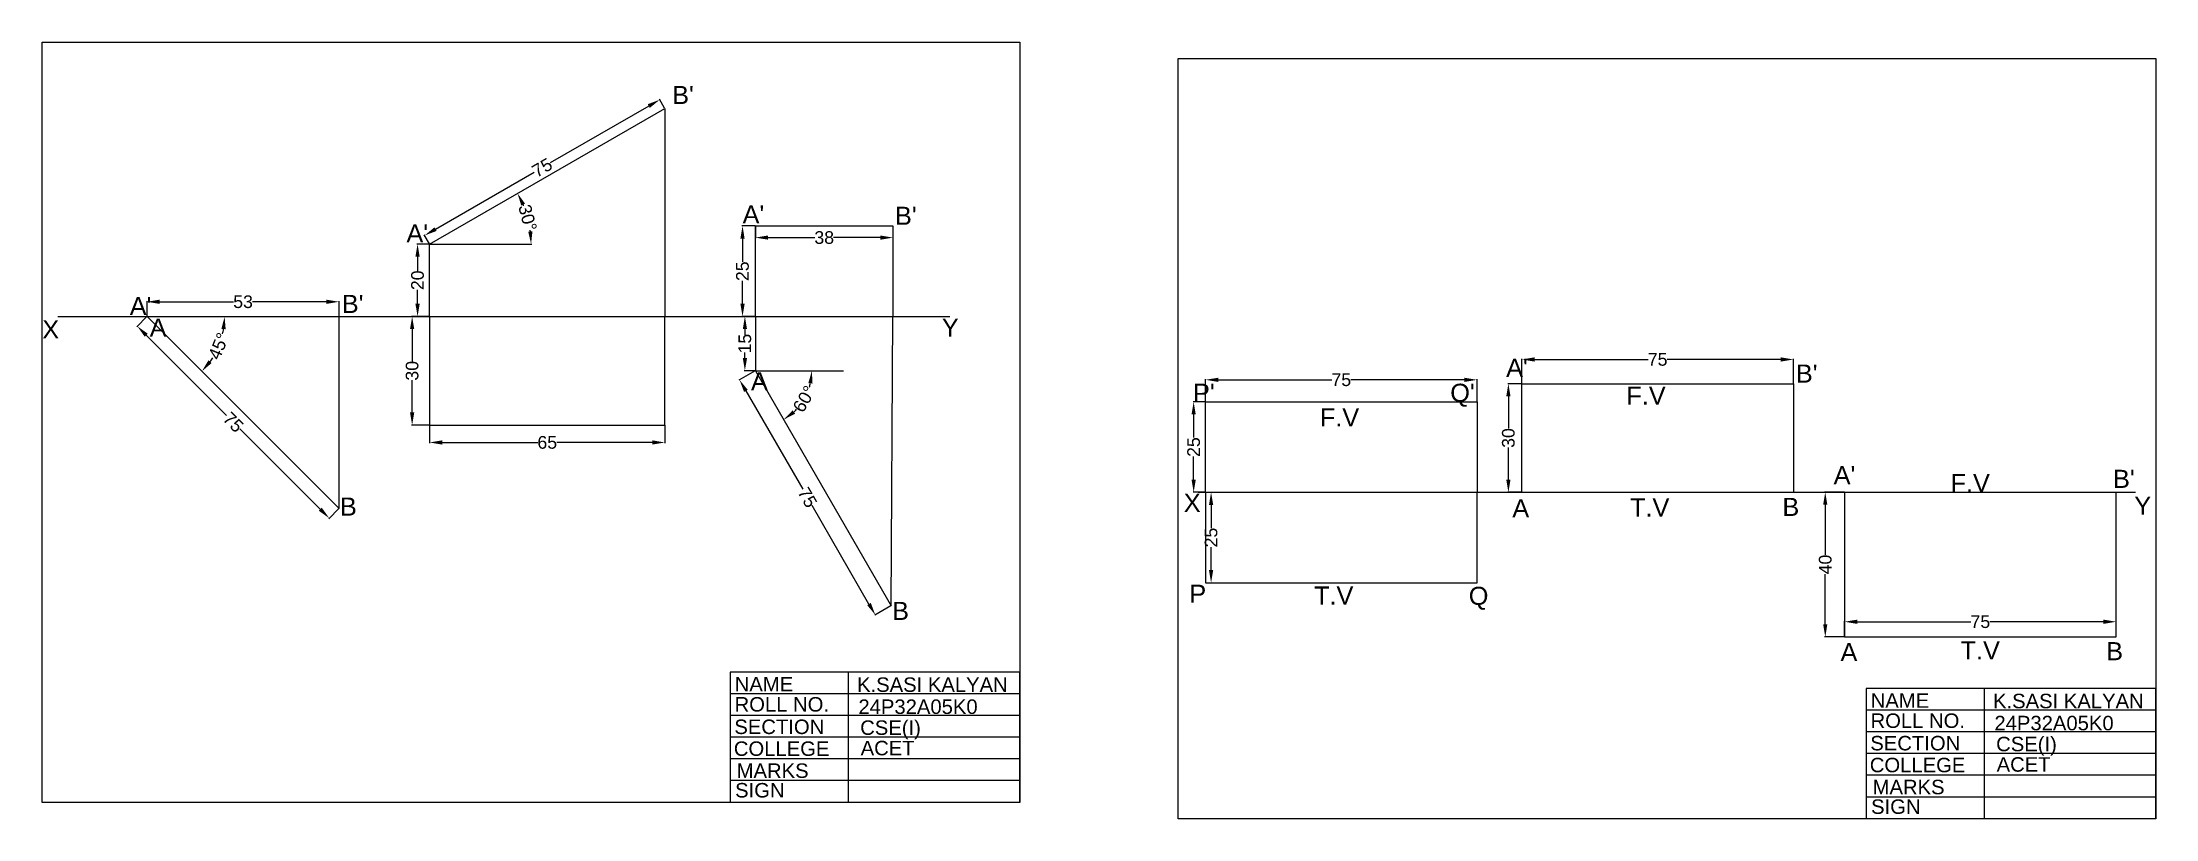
# Model space of a CAD drawing. Header units: inches. Extents: x 62 to 1872, y 122 to 337.
# Drawn here: x 62 to 646, y 122 to 337 of the extents above; entities that cross this region are included whole.
import ezdxf

# ---------------------------------------------------------------- set-up
doc = ezdxf.new("R2010")
doc.units = ezdxf.units.IN
doc.header["$MEASUREMENT"] = 0
doc.styles.add('Annotative', font='arial.ttf')
doc.styles.get("Standard").update_dxf_attribs({"font": 'arial.ttf'})
doc.dimstyles.get("Standard").update_dxf_attribs({"dimtxt": 3.5, "dimasz": 3.5, "dimexe": 0.18, "dimexo": 0.0625, "dimgap": 0.09, "dimtad": 0, "dimtoh": 1, "dimdec": 0, "dimzin": 0, "dimdsep": 46, "dimtxsty": 'Annotative', "dimcen": 0.09, "dimadec": 0, "dimazin": 0, "dimtfac": 1, "dimtdec": 0, "dimtofl": 0, "dimtmove": 0, "dimatfit": 3, "dimfxl": 1, "dimtolj": 1, "dimtzin": 0, "dimarcsym": 0})

msp = doc.modelspace()

# ---------------------------------------------------------------- texts
for s, height, p in [("B'", 5, (236.47, 319.47)), ("A'", 5, (163.07, 281.22)), ("A'", 5, (255.92, 286.48)), ("B'", 5, (298.02, 286.11)), ("A'", 5, (86.64, 261.15)), ("B'", 5, (145.23, 261.75)), ('X', 5, (62.49, 254.71)), ('A', 5, (92.16, 255.19)), ('Y', 5, (310.97, 255.21)), ('A', 5, (258.24, 240.39)), ("A'", 5, (466.83, 244.1)), ("B'", 5, (546.86, 242.51)), ("P'", 5, (380.34, 237.2)), ("Q'", 5, (451.39, 237.2)), ('F.V', 5, (500.04, 236.43)), ('F.V', 5, (415.37, 230.4)), ("A'", 5, (557.29, 214.44)), ('F.V', 5, (589.58, 212.25)), ("B'", 5, (634.47, 213.42)), ('B', 5, (144.71, 205.76)), ('X', 5, (377.79, 206.79)), ('A', 5, (468.54, 205.29)), ('T.V', 5, (501.05, 205.51)), ('B', 5, (543.14, 205.67)), ('Y', 5, (640.33, 206.01)), ('B', 5, (297.23, 176.94)), ('P', 5, (379.33, 181.67)), ('T.V', 5, (413.77, 181.18)), ('Q', 5, (456.51, 181.1)), ('A', 5, (559.19, 165.56)), ('T.V', 5, (592.36, 166.04)), ('B', 5, (632.57, 165.81)), ('NAME', 4, (253.75, 157.2)), ('K.SASI KALYAN', 4, (287.54, 157.07)), ('ROLL NO.', 4, (253.72, 151.63)), ('24P32A05K0', 4, (287.92, 150.97)), ('NAME', 4, (567.53, 152.67)), ('K.SASI KALYAN', 4, (601.31, 152.54)), ('SECTION', 4, (253.65, 145.42)), ('CSE(I)', 4, (288.41, 145.19)), ('ROLL NO.', 4, (567.49, 147.11)), ('24P32A05K0', 4, (601.7, 146.45)), ('COLLEGE', 4, (253.51, 139.38)), ('ACET', 4, (288.54, 139.54)), ('SECTION', 4, (567.42, 140.9)), ('CSE(I)', 4, (602.18, 140.66)), ('MARKS', 4, (254.29, 133.3)), ('COLLEGE', 4, (567.28, 134.86)), ('ACET', 4, (602.31, 135.02)), ('SIGN', 4, (253.86, 127.89)), ('MARKS', 4, (568.06, 128.78)), ('SIGN', 4, (567.63, 123.36))]:
    msp.add_text(s, height=height).set_placement(p)

# ---------------------------------------------------------------- blocks, each defined once
blk = doc.blocks.new('*D11')
at = {"color": 0, "lineweight": -2, "transparency": 16777216}
for p, q in [((383.8, 237.26), (383.8, 243.46)), ((387.3, 243.28), (418.7, 243.28)), ((455.3, 243.28), (423.9, 243.28)), ((458.8, 237.26), (458.8, 243.46))]:
    blk.add_line(p, q, dxfattribs=at)
at = {"color": 0, "transparency": 16777216}
for points in [[(387.3, 243.86), (387.3, 242.7), (383.8, 243.28)], [(455.3, 243.86), (455.3, 242.7), (458.8, 243.28)]]:
    blk.add_solid(points, dxfattribs=at)
at = {"layer": 'Defpoints', "color": 0, "transparency": 16777216}
for p in [(458.8, 243.28), (383.8, 237.2), (458.8, 237.2)]:
    blk.add_point(p, dxfattribs=at)
at = {"color": 0, "transparency": 16777216, "insert": (421.3, 243.28), "char_height": 3.5, "attachment_point": 5, "style": 'Annotative'}
blk.add_mtext('\\A1;75', dxfattribs=at)
blk = doc.blocks.new('*D12')
at = {"color": 0, "lineweight": -2, "transparency": 16777216}
for p, q in [((383.74, 237.2), (380.34, 237.2)), ((380.52, 233.7), (380.52, 227.34)), ((380.52, 215.7), (380.52, 222.06)), ((383.74, 212.2), (380.34, 212.2))]:
    blk.add_line(p, q, dxfattribs=at)
at = {"color": 0, "transparency": 16777216}
for points in [[(379.93, 233.7), (381.1, 233.7), (380.52, 237.2)], [(379.93, 215.7), (381.1, 215.7), (380.52, 212.2)]]:
    blk.add_solid(points, dxfattribs=at)
at = {"layer": 'Defpoints', "color": 0, "transparency": 16777216}
for p in [(383.8, 237.2), (380.52, 212.2), (383.8, 212.2)]:
    blk.add_point(p, dxfattribs=at)
at = {"color": 0, "transparency": 16777216, "insert": (380.52, 224.7), "char_height": 3.5, "attachment_point": 5, "rotation": 90, "style": 'Annotative'}
blk.add_mtext('\\A1;25', dxfattribs=at)
blk = doc.blocks.new('*D13')
at = {"color": 0, "lineweight": -2, "transparency": 16777216}
for p, q in [((471.12, 242.2), (467.27, 242.2)), ((467.45, 238.7), (467.45, 229.79)), ((467.45, 215.7), (467.45, 224.61)), ((471.12, 212.2), (467.27, 212.2))]:
    blk.add_line(p, q, dxfattribs=at)
at = {"color": 0, "transparency": 16777216}
for points in [[(466.86, 238.7), (468.03, 238.7), (467.45, 242.2)], [(466.86, 215.7), (468.03, 215.7), (467.45, 212.2)]]:
    blk.add_solid(points, dxfattribs=at)
at = {"layer": 'Defpoints', "color": 0, "transparency": 16777216}
for p in [(467.45, 242.2), (471.18, 242.2), (471.18, 212.2)]:
    blk.add_point(p, dxfattribs=at)
at = {"color": 0, "transparency": 16777216, "insert": (467.45, 227.2), "char_height": 3.5, "attachment_point": 5, "rotation": 90, "style": 'Annotative'}
blk.add_mtext('\\A1;30', dxfattribs=at)
blk = doc.blocks.new('*D14')
at = {"color": 0, "lineweight": -2, "transparency": 16777216}
for p, q in [((471.18, 242.26), (471.18, 249.08)), ((474.68, 248.9), (506.08, 248.9)), ((542.68, 248.9), (511.27, 248.9)), ((546.18, 242.26), (546.18, 249.08))]:
    blk.add_line(p, q, dxfattribs=at)
at = {"color": 0, "transparency": 16777216}
for points in [[(474.68, 249.49), (474.68, 248.32), (471.18, 248.9)], [(542.68, 249.49), (542.68, 248.32), (546.18, 248.9)]]:
    blk.add_solid(points, dxfattribs=at)
at = {"layer": 'Defpoints', "color": 0, "transparency": 16777216}
for p in [(546.18, 248.9), (471.18, 242.2), (546.18, 242.2)]:
    blk.add_point(p, dxfattribs=at)
at = {"color": 0, "transparency": 16777216, "insert": (508.68, 248.9), "char_height": 3.5, "attachment_point": 5, "style": 'Annotative'}
blk.add_mtext('\\A1;75', dxfattribs=at)
blk = doc.blocks.new('*D15')
at = {"color": 0, "lineweight": -2, "transparency": 16777216}
for p, q in [((560.26, 212.25), (554.8, 212.25)), ((554.98, 208.75), (554.98, 194.91)), ((554.98, 175.75), (554.98, 189.59)), ((560.26, 172.25), (554.8, 172.25))]:
    blk.add_line(p, q, dxfattribs=at)
at = {"color": 0, "transparency": 16777216}
for points in [[(554.39, 208.75), (555.56, 208.75), (554.98, 212.25)], [(554.39, 175.75), (555.56, 175.75), (554.98, 172.25)]]:
    blk.add_solid(points, dxfattribs=at)
at = {"layer": 'Defpoints', "color": 0, "transparency": 16777216}
for p in [(560.32, 212.25), (554.98, 172.25), (560.32, 172.25)]:
    blk.add_point(p, dxfattribs=at)
at = {"color": 0, "transparency": 16777216, "insert": (554.98, 192.25), "char_height": 3.5, "attachment_point": 5, "rotation": 90, "style": 'Annotative'}
blk.add_mtext('\\A1;40', dxfattribs=at)
blk = doc.blocks.new('*D16')
at = {"color": 0, "lineweight": -2, "transparency": 16777216}
for p, q in [((560.32, 172.31), (560.32, 176.62)), ((563.82, 176.44), (595.23, 176.44)), ((631.82, 176.44), (600.42, 176.44)), ((635.32, 172.31), (635.32, 176.62))]:
    blk.add_line(p, q, dxfattribs=at)
at = {"color": 0, "transparency": 16777216}
for points in [[(563.82, 177.02), (563.82, 175.86), (560.32, 176.44)], [(631.82, 177.02), (631.82, 175.86), (635.32, 176.44)]]:
    blk.add_solid(points, dxfattribs=at)
at = {"layer": 'Defpoints', "color": 0, "transparency": 16777216}
for p in [(635.32, 176.44), (560.32, 172.25), (635.32, 172.25)]:
    blk.add_point(p, dxfattribs=at)
at = {"color": 0, "transparency": 16777216, "insert": (597.82, 176.44), "char_height": 3.5, "attachment_point": 5, "style": 'Annotative'}
blk.add_mtext('\\A1;75', dxfattribs=at)
blk = doc.blocks.new('*D17')
at = {"color": 0, "lineweight": -2, "transparency": 16777216}
for p, q in [((383.86, 212.2), (385.51, 212.2)), ((385.33, 208.7), (385.33, 202.34)), ((385.33, 190.7), (385.33, 197.06)), ((383.86, 187.2), (385.51, 187.2))]:
    blk.add_line(p, q, dxfattribs=at)
at = {"color": 0, "transparency": 16777216}
for points in [[(384.75, 208.7), (385.92, 208.7), (385.33, 212.2)], [(384.75, 190.7), (385.92, 190.7), (385.33, 187.2)]]:
    blk.add_solid(points, dxfattribs=at)
at = {"layer": 'Defpoints', "color": 0, "transparency": 16777216}
for p in [(383.8, 212.2), (383.8, 187.2), (385.33, 187.2)]:
    blk.add_point(p, dxfattribs=at)
at = {"color": 0, "transparency": 16777216, "insert": (385.33, 199.7), "char_height": 3.5, "attachment_point": 5, "rotation": 90, "style": 'Annotative'}
blk.add_mtext('\\A1;25', dxfattribs=at)
blk = doc.blocks.new('*D84')
at = {"color": 0, "lineweight": -2, "transparency": 16777216}
for start, end in [(347.16006, 350.62556), (324.37444, 327.83994)]:
    blk.add_arc((91.43, 260.78), 21.42, start, end, dxfattribs=at)
at = {"color": 0, "transparency": 16777216}
for points in [[(111.98, 257.34), (113.14, 257.25), (112.85, 260.78)], [(109.28, 247.93), (108.39, 248.69), (106.58, 245.64)]]:
    blk.add_solid(points, dxfattribs=at)
at = {"layer": 'Defpoints', "color": 0, "transparency": 16777216}
for p in [(66.76, 260.78), (91.43, 260.78), (357.17, 260.78), (109.98, 250.08), (144.47, 207.75)]:
    blk.add_point(p, dxfattribs=at)
at = {"color": 0, "transparency": 16777216, "insert": (111.22, 252.59), "char_height": 3.5, "attachment_point": 5, "rotation": 67.5, "style": 'Annotative'}
blk.add_mtext('\\A1;45°', dxfattribs=at)
blk = doc.blocks.new('*D83')
at = {"color": 0, "lineweight": -2, "transparency": 16777216}
for p, q in [((91.39, 260.74), (88.6, 257.95)), ((91.2, 255.61), (113.41, 233.4)), ((139.29, 207.52), (117.08, 229.73)), ((144.42, 207.71), (141.63, 204.92))]:
    blk.add_line(p, q, dxfattribs=at)
at = {"color": 0, "transparency": 16777216}
for points in [[(91.62, 256.02), (90.79, 255.19), (88.73, 258.08)], [(139.7, 207.94), (138.87, 207.11), (141.76, 205.05)]]:
    blk.add_solid(points, dxfattribs=at)
at = {"layer": 'Defpoints', "color": 0, "transparency": 16777216}
for p in [(91.43, 260.78), (141.76, 205.05), (144.47, 207.75)]:
    blk.add_point(p, dxfattribs=at)
at = {"color": 0, "transparency": 16777216, "insert": (115.24, 231.56), "char_height": 3.5, "attachment_point": 5, "rotation": 315, "style": 'Annotative'}
blk.add_mtext('\\A1;75', dxfattribs=at)
blk = doc.blocks.new('*D85')
at = {"color": 0, "lineweight": -2, "transparency": 16777216}
for p, q in [((91.43, 260.85), (91.43, 265.02)), ((94.93, 264.84), (115.35, 264.84)), ((140.97, 264.84), (120.55, 264.84)), ((144.47, 260.85), (144.47, 265.02))]:
    blk.add_line(p, q, dxfattribs=at)
at = {"color": 0, "transparency": 16777216}
for points in [[(94.93, 265.42), (94.93, 264.26), (91.43, 264.84)], [(140.97, 265.42), (140.97, 264.26), (144.47, 264.84)]]:
    blk.add_solid(points, dxfattribs=at)
at = {"layer": 'Defpoints', "color": 0, "transparency": 16777216}
for p in [(144.47, 264.84), (91.43, 260.78), (144.47, 260.78)]:
    blk.add_point(p, dxfattribs=at)
at = {"color": 0, "transparency": 16777216, "insert": (117.95, 264.84), "char_height": 3.5, "attachment_point": 5, "style": 'Annotative'}
blk.add_mtext('\\A1;53', dxfattribs=at)
blk = doc.blocks.new('*D86')
at = {"color": 0, "lineweight": -2, "transparency": 16777216}
blk.add_line((190.31, 280.78), (197.69, 280.78), dxfattribs=at)
for start, end in [(22.21315, 22.84609), (7.15391, 7.78685)]:
    blk.add_arc((169.47, 280.78), 28.05, start, end, dxfattribs=at)
at = {"color": 0, "transparency": 16777216}
for points in [[(194.79, 291.42), (195.84, 291.94), (193.76, 294.81)], [(197.88, 284.31), (196.71, 284.24), (197.51, 280.78)]]:
    blk.add_solid(points, dxfattribs=at)
at = {"layer": 'Defpoints', "color": 0, "transparency": 16777216}
for p in [(234.42, 318.28), (169.47, 280.78), (169.47, 280.78), (190.25, 280.78), (197.09, 285.66)]:
    blk.add_point(p, dxfattribs=at)
at = {"color": 0, "transparency": 16777216, "insert": (196.56, 288.04), "char_height": 3.5, "attachment_point": 5, "rotation": 285, "style": 'Annotative'}
blk.add_mtext('\\A1;30°', dxfattribs=at)
blk = doc.blocks.new('*D87')
at = {"color": 0, "lineweight": -2, "transparency": 16777216}
for p, q in [((169.4, 280.78), (165.97, 280.78)), ((166.15, 277.28), (166.15, 273.41)), ((166.15, 264.28), (166.15, 268.16)), ((169.4, 260.78), (165.97, 260.78))]:
    blk.add_line(p, q, dxfattribs=at)
at = {"color": 0, "transparency": 16777216}
for points in [[(165.56, 277.28), (166.73, 277.28), (166.15, 280.78)], [(165.56, 264.28), (166.73, 264.28), (166.15, 260.78)]]:
    blk.add_solid(points, dxfattribs=at)
at = {"layer": 'Defpoints', "color": 0, "transparency": 16777216}
for p in [(166.15, 280.78), (169.47, 280.78), (169.47, 260.78)]:
    blk.add_point(p, dxfattribs=at)
at = {"color": 0, "transparency": 16777216, "insert": (166.15, 270.78), "char_height": 3.5, "attachment_point": 5, "rotation": 90, "style": 'Annotative'}
blk.add_mtext('\\A1;20', dxfattribs=at)
blk = doc.blocks.new('*D88')
at = {"color": 0, "lineweight": -2, "transparency": 16777216}
for p, q in [((169.4, 260.78), (164.47, 260.78)), ((164.65, 257.28), (164.65, 248.37)), ((164.65, 234.28), (164.65, 243.2)), ((169.4, 230.78), (164.47, 230.78))]:
    blk.add_line(p, q, dxfattribs=at)
at = {"color": 0, "transparency": 16777216}
for points in [[(164.06, 257.28), (165.23, 257.28), (164.65, 260.78)], [(164.06, 234.28), (165.23, 234.28), (164.65, 230.78)]]:
    blk.add_solid(points, dxfattribs=at)
at = {"layer": 'Defpoints', "color": 0, "transparency": 16777216}
for p in [(169.47, 260.78), (164.65, 230.78), (169.47, 230.78)]:
    blk.add_point(p, dxfattribs=at)
at = {"color": 0, "transparency": 16777216, "insert": (164.65, 245.78), "char_height": 3.5, "attachment_point": 5, "rotation": 90, "style": 'Annotative'}
blk.add_mtext('\\A1;30', dxfattribs=at)
blk = doc.blocks.new('*D89')
at = {"color": 0, "lineweight": -2, "transparency": 16777216}
for p, q in [((169.47, 230.72), (169.47, 225.79)), ((234.47, 230.72), (234.47, 225.79)), ((172.97, 225.97), (199.35, 225.97)), ((230.97, 225.97), (204.58, 225.97))]:
    blk.add_line(p, q, dxfattribs=at)
at = {"color": 0, "transparency": 16777216}
for points in [[(172.97, 226.56), (172.97, 225.39), (169.47, 225.97)], [(230.97, 226.56), (230.97, 225.39), (234.47, 225.97)]]:
    blk.add_solid(points, dxfattribs=at)
at = {"layer": 'Defpoints', "color": 0, "transparency": 16777216}
for p in [(169.47, 230.78), (234.47, 230.78), (234.47, 225.97)]:
    blk.add_point(p, dxfattribs=at)
at = {"color": 0, "transparency": 16777216, "insert": (201.97, 225.97), "char_height": 3.5, "attachment_point": 5, "style": 'Annotative'}
blk.add_mtext('\\A1;65', dxfattribs=at)
blk = doc.blocks.new('*D90')
at = {"color": 0, "lineweight": -2, "transparency": 16777216}
for p, q in [((230.01, 318.91), (202.82, 303.21)), ((234.39, 318.34), (232.95, 320.82)), ((171.12, 284.91), (198.32, 300.62)), ((169.43, 280.84), (168, 283.32))]:
    blk.add_line(p, q, dxfattribs=at)
at = {"color": 0, "transparency": 16777216}
for points in [[(229.72, 319.42), (230.3, 318.41), (233.04, 320.66)], [(170.83, 285.42), (171.41, 284.41), (168.09, 283.16)]]:
    blk.add_solid(points, dxfattribs=at)
at = {"layer": 'Defpoints', "color": 0, "transparency": 16777216}
for p in [(233.04, 320.66), (234.42, 318.28), (169.47, 280.78)]:
    blk.add_point(p, dxfattribs=at)
at = {"color": 0, "transparency": 16777216, "insert": (200.57, 301.91), "char_height": 3.5, "attachment_point": 5, "rotation": 30, "style": 'Annotative'}
blk.add_mtext('\\A1;75', dxfattribs=at)
blk = doc.blocks.new('*D91')
at = {"color": 0, "lineweight": -2, "transparency": 16777216}
for start, end in [(343.09495, 347.11177), (312.88823, 316.90505)]:
    blk.add_arc((259.47, 245.78), 15.59, start, end, dxfattribs=at)
at = {"color": 0, "transparency": 16777216}
for points in [[(274.09, 242.37), (275.24, 242.24), (275.06, 245.78)], [(270.42, 233.89), (269.73, 234.83), (267.26, 232.28)]]:
    blk.add_solid(points, dxfattribs=at)
at = {"layer": 'Defpoints', "color": 0, "transparency": 16777216}
for p in [(259.47, 245.78), (259.47, 245.78), (283.79, 245.78), (271.41, 235.76), (296.97, 180.83)]:
    blk.add_point(p, dxfattribs=at)
at = {"color": 0, "transparency": 16777216, "insert": (272.97, 237.99), "char_height": 3.5, "attachment_point": 5, "rotation": 60, "style": 'Annotative'}
blk.add_mtext('\\A1;60°', dxfattribs=at)
blk = doc.blocks.new('*D92')
at = {"color": 0, "lineweight": -2, "transparency": 16777216}
for p, q in [((259.4, 285.78), (255.73, 285.78)), ((255.91, 282.28), (255.91, 275.92)), ((255.91, 264.28), (255.91, 270.65)), ((259.4, 260.78), (255.73, 260.78))]:
    blk.add_line(p, q, dxfattribs=at)
at = {"color": 0, "transparency": 16777216}
for points in [[(255.32, 282.28), (256.49, 282.28), (255.91, 285.78)], [(255.32, 264.28), (256.49, 264.28), (255.91, 260.78)]]:
    blk.add_solid(points, dxfattribs=at)
at = {"layer": 'Defpoints', "color": 0, "transparency": 16777216}
for p in [(255.91, 285.78), (259.47, 285.78), (259.47, 260.78)]:
    blk.add_point(p, dxfattribs=at)
at = {"color": 0, "transparency": 16777216, "insert": (255.91, 273.28), "char_height": 3.5, "attachment_point": 5, "rotation": 90, "style": 'Annotative'}
blk.add_mtext('\\A1;25', dxfattribs=at)
blk = doc.blocks.new('*D93')
at = {"color": 0, "lineweight": -2, "transparency": 16777216}
for p, q in [((259.4, 260.78), (256.38, 260.78)), ((256.56, 257.28), (256.56, 255.73)), ((259.4, 245.78), (256.38, 245.78)), ((256.56, 249.28), (256.56, 250.84))]:
    blk.add_line(p, q, dxfattribs=at)
at = {"color": 0, "transparency": 16777216}
for points in [[(255.98, 257.28), (257.15, 257.28), (256.56, 260.78)], [(255.98, 249.28), (257.15, 249.28), (256.56, 245.78)]]:
    blk.add_solid(points, dxfattribs=at)
at = {"layer": 'Defpoints', "color": 0, "transparency": 16777216}
for p in [(259.47, 260.78), (256.56, 245.78), (259.47, 245.78)]:
    blk.add_point(p, dxfattribs=at)
at = {"color": 0, "transparency": 16777216, "insert": (256.56, 253.28), "char_height": 3.5, "attachment_point": 5, "rotation": 90, "style": 'Annotative'}
blk.add_mtext('\\A1;15', dxfattribs=at)
blk = doc.blocks.new('*D94')
at = {"color": 0, "lineweight": -2, "transparency": 16777216}
for p, q in [((259.47, 285.72), (259.47, 282.39)), ((262.97, 282.57), (275.87, 282.57)), ((293.97, 282.57), (281.06, 282.57)), ((297.47, 285.72), (297.47, 282.39))]:
    blk.add_line(p, q, dxfattribs=at)
at = {"color": 0, "transparency": 16777216}
for points in [[(262.97, 283.16), (262.97, 281.99), (259.47, 282.57)], [(293.97, 283.16), (293.97, 281.99), (297.47, 282.57)]]:
    blk.add_solid(points, dxfattribs=at)
at = {"layer": 'Defpoints', "color": 0, "transparency": 16777216}
for p in [(259.47, 285.78), (297.47, 285.78), (297.47, 282.57)]:
    blk.add_point(p, dxfattribs=at)
at = {"color": 0, "transparency": 16777216, "insert": (278.47, 282.57), "char_height": 3.5, "attachment_point": 5, "style": 'Annotative'}
blk.add_mtext('\\A1;38', dxfattribs=at)
blk = doc.blocks.new('*D95')
at = {"color": 0, "lineweight": -2, "transparency": 16777216}
for p, q in [((259.41, 245.75), (254.93, 243.17)), ((256.84, 240.23), (272.54, 213.03)), ((290.84, 181.34), (275.14, 208.53)), ((296.91, 180.8), (292.43, 178.22))]:
    blk.add_line(p, q, dxfattribs=at)
at = {"color": 0, "transparency": 16777216}
for points in [[(257.34, 240.52), (256.33, 239.94), (255.09, 243.26)], [(291.34, 181.63), (290.33, 181.05), (292.59, 178.31)]]:
    blk.add_solid(points, dxfattribs=at)
at = {"layer": 'Defpoints', "color": 0, "transparency": 16777216}
for p in [(259.47, 245.78), (292.59, 178.31), (296.97, 180.83)]:
    blk.add_point(p, dxfattribs=at)
at = {"color": 0, "transparency": 16777216, "insert": (273.84, 210.78), "char_height": 3.5, "attachment_point": 5, "rotation": 300, "style": 'Annotative'}
blk.add_mtext('\\A1;75', dxfattribs=at)

# ---------------------------------------------------------------- dimensions: what is measured, and where the dimension line sits
for p1, p2, distance, picture, middle in [((169.47, 280.78), (234.42, 318.28), 2.75, '*D90', (200.57, 301.91)), ((91.43, 260.78), (144.47, 207.75), -3.82, '*D83', (115.24, 231.56)), ((259.47, 245.78), (296.97, 180.83), -5.05, '*D95', (273.84, 210.78))]:
    dim = msp.add_aligned_dim(p1=p1, p2=p2, distance=distance, dimstyle='Standard')
    dim.commit()
    dim.dimension.update_dxf_attribs({"geometry": picture, "text_midpoint": middle})
for base, line1, line2, picture, middle in [((197.09, 285.66), ((169.47, 280.78), (190.25, 280.78)), ((169.47, 280.78), (234.42, 318.28)), '*D86', (196.56, 288.04)), ((109.98, 250.08), ((91.43, 260.78), (144.47, 207.75)), ((66.76, 260.78), (357.17, 260.78)), '*D84', (111.22, 252.59)), ((271.41, 235.76), ((259.47, 245.78), (296.97, 180.83)), ((259.47, 245.78), (283.79, 245.78)), '*D91', (272.97, 237.99))]:
    dim = msp.add_angular_dim_2l(base=base, line1=line1, line2=line2, dimstyle='Standard')
    dim.commit()
    dim.dimension.update_dxf_attribs({"geometry": picture, "text_midpoint": middle})
for base, p1, p2, picture, middle in [((166.15, 280.78), (169.47, 260.78), (169.47, 280.78), '*D87', (166.15, 270.78)), ((255.91, 285.78), (259.47, 260.78), (259.47, 285.78), '*D92', (255.91, 273.28)), ((164.65, 230.78), (169.47, 260.78), (169.47, 230.78), '*D88', (164.65, 245.78)), ((256.56, 245.78), (259.47, 260.78), (259.47, 245.78), '*D93', (256.56, 253.28)), ((467.45, 242.2), (471.18, 212.2), (471.18, 242.2), '*D13', (467.45, 227.2)), ((380.52, 212.2), (383.8, 237.2), (383.8, 212.2), '*D12', (380.52, 224.7)), ((385.33, 187.2), (383.8, 212.2), (383.8, 187.2), '*D17', (385.33, 199.7)), ((554.98, 172.25), (560.32, 212.25), (560.32, 172.25), '*D15', (554.98, 192.25))]:
    dim = msp.add_linear_dim(base=base, p1=p1, p2=p2, angle=90, dimstyle='Standard')
    dim.commit()
    dim.dimension.update_dxf_attribs({"geometry": picture, "text_midpoint": middle})
for base, p1, p2, picture, middle in [((297.47, 282.57), (259.47, 285.78), (297.47, 285.78), '*D94', (278.47, 282.57)), ((144.47, 264.84), (91.43, 260.78), (144.47, 260.78), '*D85', (117.95, 264.84)), ((546.18, 248.9), (471.18, 242.2), (546.18, 242.2), '*D14', (508.68, 248.9)), ((458.8, 243.28), (383.8, 237.2), (458.8, 237.2), '*D11', (421.3, 243.28)), ((234.47, 225.97), (169.47, 230.78), (234.47, 230.78), '*D89', (201.97, 225.97)), ((635.32, 176.44), (560.32, 172.25), (635.32, 172.25), '*D16', (597.82, 176.44))]:
    dim = msp.add_linear_dim(base=base, p1=p1, p2=p2, dimstyle='Standard')
    dim.commit()
    dim.dimension.update_dxf_attribs({"geometry": picture, "text_midpoint": middle})

# ---------------------------------------------------------------- linework, layer by layer
for p, q in [((169.47, 280.78), (234.42, 318.28)), ((234.42, 318.28), (234.42, 260.78)), ((169.47, 260.78), (169.47, 280.78)), ((169.47, 280.78), (190.25, 280.78)), ((259.47, 260.78), (259.47, 285.78)), ((259.47, 285.78), (297.47, 285.78)), ((297.47, 285.78), (297.47, 260.78)), ((66.76, 260.78), (313.14, 260.78)), ((91.43, 260.78), (144.47, 207.75)), ((144.47, 207.75), (144.47, 260.78)), ((144.47, 260.78), (169.47, 260.78)), ((169.47, 260.78), (169.47, 230.78)), ((234.47, 230.78), (234.47, 260.78)), ((234.47, 260.78), (259.47, 260.78)), ((259.47, 260.78), (259.47, 245.78)), ((296.97, 180.83), (297.47, 260.78)), ((259.47, 245.78), (296.97, 180.83)), ((259.47, 245.78), (283.79, 245.78)), ((471.18, 212.2), (471.18, 242.2)), ((471.18, 242.2), (546.18, 242.2)), ((546.18, 242.2), (546.18, 212.2)), ((383.8, 212.2), (383.8, 237.2)), ((383.8, 237.2), (458.8, 237.2)), ((458.8, 237.2), (458.8, 212.2)), ((169.47, 230.78), (234.47, 230.78)), ((381.75, 212.2), (640.64, 212.2)), ((383.8, 212.2), (383.8, 187.2)), ((458.8, 187.2), (458.8, 212.2)), ((560.32, 212.25), (560.32, 172.25)), ((635.32, 172.25), (635.32, 212.25)), ((383.8, 187.2), (458.8, 187.2)), ((560.32, 172.25), (635.32, 172.25)), ((332.49, 162.54), (252.49, 162.54)), ((252.49, 162.54), (252.49, 126.54)), ((285.12, 162.54), (285.12, 126.54)), ((332.49, 126.54), (332.49, 162.54)), ((646.26, 158.02), (566.26, 158.02)), ((566.26, 158.02), (566.26, 122.02)), ((598.9, 158.02), (598.9, 122.02)), ((646.26, 122.02), (646.26, 158.02)), ((332.49, 156.54), (252.49, 156.54)), ((646.26, 152.02), (566.26, 152.02)), ((332.49, 150.54), (252.49, 150.54)), ((646.26, 146.02), (566.26, 146.02)), ((332.49, 144.54), (252.49, 144.54)), ((332.49, 138.54), (252.49, 138.54)), ((646.26, 140.02), (566.26, 140.02)), ((332.49, 132.54), (252.49, 132.54)), ((646.26, 134.02), (566.26, 134.02)), ((646.26, 128.02), (566.26, 128.02))]:
    msp.add_line(p, q)
for points in [[(62.49, 336.54), (332.49, 336.54), (332.49, 126.54), (62.49, 126.54)], [(376.26, 332.02), (646.26, 332.02), (646.26, 122.02), (376.26, 122.02)]]:
    msp.add_lwpolyline(points, close=True)

msp.set_redraw_order([(e.dxf.handle, doc.entitydb.next_handle()) for e in msp.query("TEXT MTEXT ATTDEF DIMENSION ARC_DIMENSION")])  # texts and dimensions are drawn at this point

doc.saveas('drawing.dxf')
